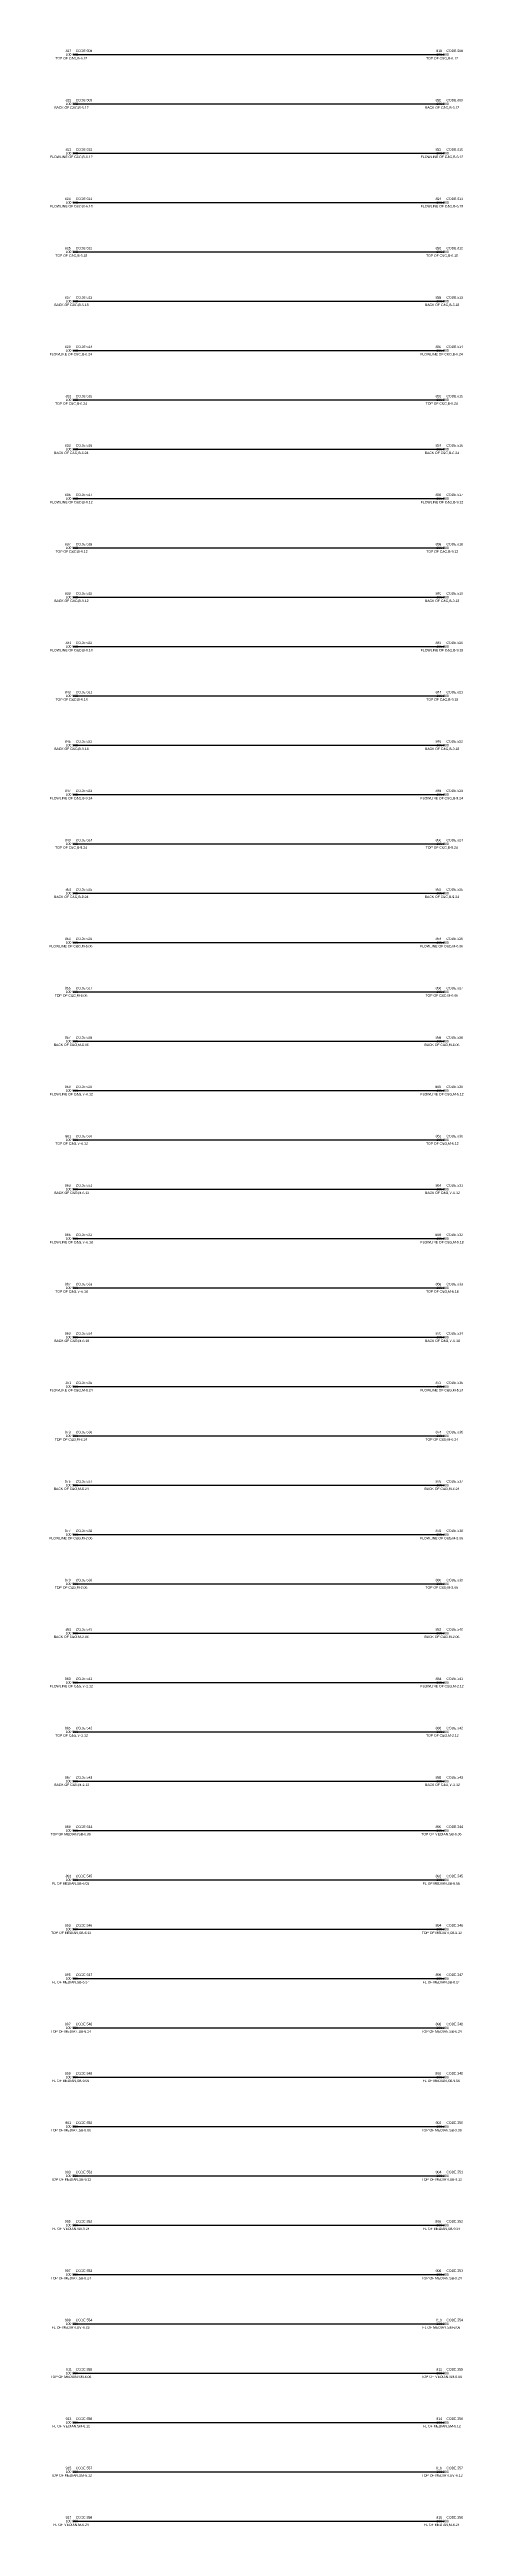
# Model space of a CAD drawing. Extents: x -12 to 6123, y -3 to 1005.
# Drawn here: x 2790 to 2957, y -2 to 1002 of the extents above; entities that cross this region are included whole.
import ezdxf

# ---------------------------------------------------------------- set-up
doc = ezdxf.new("R2010")
doc.units = 0
for name, color, linetype in [('Topo_Curb and Gutter', 7, 'Continuous'), ('Topo_Field Comments', 7, 'Continuous'), ('Topo_Medians', 7, 'Continuous'), ('Topo_Point Descriptions', 7, 'Continuous'), ('Topo_Point Elevations', 7, 'Continuous'), ('Topo_Point Numbers', 7, 'Continuous')]:
    doc.layers.add(name, color=color, linetype=linetype)

msp = doc.modelspace()

# ---------------------------------------------------------------- linework, layer by layer
at = {"layer": 'Topo_Curb and Gutter'}
for p, q in [((2800, 1000), (2800, 1000)), ((2800, 1000), (2950, 1000)), ((2950, 1000), (2950, 1000)), ((2800, 980), (2800, 980)), ((2800, 980), (2950, 980)), ((2950, 980), (2950, 980)), ((2800, 960), (2800, 960)), ((2800, 960), (2950, 960)), ((2950, 960), (2950, 960)), ((2800, 940), (2800, 940)), ((2800, 940), (2950, 940)), ((2950, 940), (2950, 940)), ((2800, 920), (2800, 920)), ((2800, 920), (2950, 920)), ((2950, 920), (2950, 920)), ((2800, 900), (2800, 900)), ((2800, 900), (2950, 900)), ((2950, 900), (2950, 900)), ((2800, 880), (2800, 880)), ((2800, 880), (2950, 880)), ((2950, 880), (2950, 880)), ((2800, 860), (2800, 860)), ((2800, 860), (2950, 860)), ((2950, 860), (2950, 860)), ((2800, 840), (2800, 840)), ((2800, 840), (2950, 840)), ((2950, 840), (2950, 840)), ((2800, 820), (2800, 820)), ((2800, 820), (2950, 820)), ((2950, 820), (2950, 820)), ((2800, 800), (2800, 800)), ((2800, 800), (2950, 800)), ((2950, 800), (2950, 800)), ((2800, 780), (2800, 780)), ((2800, 780), (2950, 780)), ((2950, 780), (2950, 780)), ((2800, 760), (2800, 760)), ((2800, 760), (2950, 760)), ((2950, 760), (2950, 760)), ((2800, 740), (2800, 740)), ((2800, 740), (2950, 740)), ((2950, 740), (2950, 740)), ((2800, 720), (2800, 720)), ((2800, 720), (2950, 720)), ((2950, 720), (2950, 720)), ((2800, 700), (2800, 700)), ((2800, 700), (2950, 700)), ((2950, 700), (2950, 700)), ((2800, 680), (2800, 680)), ((2800, 680), (2950, 680)), ((2950, 680), (2950, 680)), ((2800, 660), (2800, 660)), ((2800, 660), (2950, 660)), ((2950, 660), (2950, 660)), ((2800, 640), (2800, 640)), ((2800, 640), (2950, 640)), ((2950, 640), (2950, 640)), ((2800, 620), (2800, 620)), ((2800, 620), (2950, 620)), ((2950, 620), (2950, 620)), ((2800, 600), (2800, 600)), ((2800, 600), (2950, 600)), ((2950, 600), (2950, 600)), ((2800, 580), (2800, 580)), ((2800, 580), (2950, 580)), ((2950, 580), (2950, 580)), ((2800, 560), (2800, 560)), ((2800, 560), (2950, 560)), ((2950, 560), (2950, 560)), ((2800, 540), (2800, 540)), ((2800, 540), (2950, 540)), ((2950, 540), (2950, 540)), ((2800, 520), (2800, 520)), ((2800, 520), (2950, 520)), ((2950, 520), (2950, 520)), ((2800, 500), (2800, 500)), ((2800, 500), (2950, 500)), ((2950, 500), (2950, 500)), ((2800, 480), (2800, 480)), ((2800, 480), (2950, 480)), ((2950, 480), (2950, 480)), ((2800, 460), (2800, 460)), ((2800, 460), (2950, 460)), ((2950, 460), (2950, 460)), ((2800, 440), (2800, 440)), ((2800, 440), (2950, 440)), ((2950, 440), (2950, 440)), ((2800, 420), (2800, 420)), ((2800, 420), (2950, 420)), ((2950, 420), (2950, 420)), ((2800, 400), (2800, 400)), ((2800, 400), (2950, 400)), ((2950, 400), (2950, 400)), ((2800, 380), (2800, 380)), ((2800, 380), (2950, 380)), ((2950, 380), (2950, 380)), ((2800, 360), (2800, 360)), ((2800, 360), (2950, 360)), ((2950, 360), (2950, 360)), ((2800, 340), (2800, 340)), ((2800, 340), (2950, 340)), ((2950, 340), (2950, 340)), ((2800, 320), (2800, 320)), ((2800, 320), (2950, 320)), ((2950, 320), (2950, 320)), ((2800, 300), (2800, 300)), ((2800, 300), (2950, 300)), ((2950, 300), (2950, 300))]:
    msp.add_line(p, q, dxfattribs=at)
at = {"layer": 'Topo_Medians'}
for p, q in [((2800, 280), (2800, 280)), ((2800, 280), (2950, 280)), ((2950, 280), (2950, 280)), ((2800, 260), (2800, 260)), ((2800, 260), (2950, 260)), ((2950, 260), (2950, 260)), ((2800, 240), (2800, 240)), ((2800, 240), (2950, 240)), ((2950, 240), (2950, 240)), ((2800, 220), (2800, 220)), ((2800, 220), (2950, 220)), ((2950, 220), (2950, 220)), ((2800, 200), (2800, 200)), ((2800, 200), (2950, 200)), ((2950, 200), (2950, 200)), ((2800, 180), (2800, 180)), ((2800, 180), (2950, 180)), ((2950, 180), (2950, 180)), ((2800, 160), (2800, 160)), ((2800, 160), (2950, 160)), ((2950, 160), (2950, 160)), ((2800, 140), (2800, 140)), ((2800, 140), (2950, 140)), ((2950, 140), (2950, 140)), ((2800, 120), (2800, 120)), ((2800, 120), (2950, 120)), ((2950, 120), (2950, 120)), ((2800, 100), (2800, 100)), ((2800, 100), (2950, 100)), ((2950, 100), (2950, 100)), ((2800, 80), (2800, 80)), ((2800, 80), (2950, 80)), ((2950, 80), (2950, 80)), ((2800, 60), (2800, 60)), ((2800, 60), (2950, 60)), ((2950, 60), (2950, 60)), ((2800, 40), (2800, 40)), ((2800, 40), (2950, 40)), ((2950, 40), (2950, 40)), ((2800, 20), (2800, 20)), ((2800, 20), (2950, 20)), ((2950, 20), (2950, 20)), ((2800, 0), (2800, 0)), ((2800, 0), (2950, 0)), ((2950, 0), (2950, 0))]:
    msp.add_line(p, q, dxfattribs=at)

# ---------------------------------------------------------------- texts
at = {"layer": 'Topo_Field Comments'}
for s, p in [('CODE 508', (2801, 1001)), ('CODE 508', (2951, 1001)), ('CODE 509', (2801, 981)), ('CODE 509', (2951, 981)), ('CODE 510', (2801, 961)), ('CODE 510', (2951, 961)), ('CODE 511', (2801, 941)), ('CODE 511', (2951, 941)), ('CODE 512', (2801, 921)), ('CODE 512', (2951, 921)), ('CODE 513', (2801, 901)), ('CODE 513', (2951, 901)), ('CODE 514', (2801, 881)), ('CODE 514', (2951, 881)), ('CODE 515', (2801, 861)), ('CODE 515', (2951, 861)), ('CODE 516', (2801, 841)), ('CODE 516', (2951, 841)), ('CODE 517', (2801, 821)), ('CODE 517', (2951, 821)), ('CODE 518', (2801, 801)), ('CODE 518', (2951, 801)), ('CODE 519', (2801, 781)), ('CODE 519', (2951, 781)), ('CODE 520', (2801, 761)), ('CODE 520', (2951, 761)), ('CODE 521', (2801, 741)), ('CODE 521', (2951, 741)), ('CODE 522', (2801, 721)), ('CODE 522', (2951, 721)), ('CODE 523', (2801, 701)), ('CODE 523', (2951, 701)), ('CODE 524', (2801, 681)), ('CODE 524', (2951, 681)), ('CODE 525', (2801, 661)), ('CODE 525', (2951, 661)), ('CODE 526', (2801, 641)), ('CODE 526', (2951, 641)), ('CODE 527', (2801, 621)), ('CODE 527', (2951, 621)), ('CODE 528', (2801, 601)), ('CODE 528', (2951, 601)), ('CODE 529', (2801, 581)), ('CODE 529', (2951, 581)), ('CODE 530', (2801, 561)), ('CODE 530', (2951, 561)), ('CODE 531', (2801, 541)), ('CODE 531', (2951, 541)), ('CODE 532', (2801, 521)), ('CODE 532', (2951, 521)), ('CODE 533', (2801, 501)), ('CODE 533', (2951, 501)), ('CODE 534', (2801, 481)), ('CODE 534', (2951, 481)), ('CODE 535', (2801, 461)), ('CODE 535', (2951, 461)), ('CODE 536', (2801, 441)), ('CODE 536', (2951, 441)), ('CODE 537', (2801, 421)), ('CODE 537', (2951, 421)), ('CODE 538', (2801, 401)), ('CODE 538', (2951, 401)), ('CODE 539', (2801, 381)), ('CODE 539', (2951, 381)), ('CODE 540', (2801, 361)), ('CODE 540', (2951, 361)), ('CODE 541', (2801, 341)), ('CODE 541', (2951, 341)), ('CODE 542', (2801, 321)), ('CODE 542', (2951, 321)), ('CODE 543', (2801, 301)), ('CODE 543', (2951, 301)), ('CODE 544', (2801, 281)), ('CODE 544', (2951, 281)), ('CODE 545', (2801, 261)), ('CODE 545', (2951, 261)), ('CODE 546', (2801, 241)), ('CODE 546', (2951, 241)), ('CODE 547', (2801, 221)), ('CODE 547', (2951, 221)), ('CODE 548', (2801, 201)), ('CODE 548', (2951, 201)), ('CODE 549', (2801, 181)), ('CODE 549', (2951, 181)), ('CODE 550', (2801, 161)), ('CODE 550', (2951, 161)), ('CODE 551', (2801, 141)), ('CODE 551', (2951, 141)), ('CODE 552', (2801, 121)), ('CODE 552', (2951, 121)), ('CODE 553', (2801, 101)), ('CODE 553', (2951, 101)), ('CODE 554', (2801, 81)), ('CODE 554', (2951, 81)), ('CODE 555', (2801, 61)), ('CODE 555', (2951, 61)), ('CODE 556', (2801, 41)), ('CODE 556', (2951, 41)), ('CODE 557', (2801, 21)), ('CODE 557', (2951, 21)), ('CODE 558', (2801, 1)), ('CODE 558', (2951, 1))]:
    msp.add_text(s, height=1, dxfattribs=at).set_placement(p)
at = {"layer": 'Topo_Point Descriptions'}
for s, p in [('TOP OF C&G,B-6.12', (2792.7, 998)), ('TOP OF C&G,B-6.12', (2942.7, 998)), ('BACK OF C&G,B-6.12', (2792.3, 978)), ('BACK OF C&G,B-6.12', (2942.3, 978)), ('FLOWLINE OF C&G,B-6.12', (2790.6, 958)), ('FLOWLINE OF C&G,B-6.12', (2940.6, 958)), ('FLOWLINE OF C&G,B-6.18', (2790.6, 938)), ('FLOWLINE OF C&G,B-6.18', (2940.6, 938)), ('TOP OF C&G,B-6.18', (2792.7, 918)), ('TOP OF C&G,B-6.18', (2942.7, 918)), ('BACK OF C&G,B-6.18', (2792.3, 898)), ('BACK OF C&G,B-6.18', (2942.3, 898)), ('FLOWLINE OF C&G,B-6.24', (2790.4, 878)), ('FLOWLINE OF C&G,B-6.24', (2940.4, 878)), ('TOP OF C&G,B-6.24', (2792.6, 858)), ('TOP OF C&G,B-6.24', (2942.6, 858)), ('BACK OF C&G,B-6.24', (2792.2, 838)), ('BACK OF C&G,B-6.24', (2942.2, 838)), ('FLOWLINE OF C&G,B-9.12', (2790.6, 818)), ('FLOWLINE OF C&G,B-9.12', (2940.6, 818)), ('TOP OF C&G,B-9.12', (2792.8, 798)), ('TOP OF C&G,B-9.12', (2942.8, 798)), ('BACK OF C&G,B-9.12', (2792.3, 778)), ('BACK OF C&G,B-9.12', (2942.3, 778)), ('FLOWLINE OF C&G,B-9.18', (2790.6, 758)), ('FLOWLINE OF C&G,B-9.18', (2940.6, 758)), ('TOP OF C&G,B-9.18', (2792.8, 738)), ('TOP OF C&G,B-9.18', (2942.8, 738)), ('BACK OF C&G,B-9.18', (2792.3, 718)), ('BACK OF C&G,B-9.18', (2942.3, 718)), ('FLOWLINE OF C&G,B-9.24', (2790.5, 698)), ('FLOWLINE OF C&G,B-9.24', (2940.5, 698)), ('TOP OF C&G,B-9.24', (2792.6, 678)), ('TOP OF C&G,B-9.24', (2942.6, 678)), ('BACK OF C&G,B-9.24', (2792.2, 658)), ('BACK OF C&G,B-9.24', (2942.2, 658)), ('FLOWLINE OF C&G,M-6.06', (2790.3, 638)), ('FLOWLINE OF C&G,M-6.06', (2940.3, 638)), ('TOP OF C&G,M-6.06', (2792.5, 618)), ('TOP OF C&G,M-6.06', (2942.5, 618)), ('BACK OF C&G,M-6.06', (2792.1, 598)), ('BACK OF C&G,M-6.06', (2942.1, 598)), ('FLOWLINE OF C&G,M-6.12', (2790.5, 578)), ('FLOWLINE OF C&G,M-6.12', (2940.5, 578)), ('TOP OF C&G,M-6.12', (2792.7, 558)), ('TOP OF C&G,M-6.12', (2942.7, 558)), ('BACK OF C&G,M-6.12', (2792.3, 538)), ('BACK OF C&G,M-6.12', (2942.3, 538)), ('FLOWLINE OF C&G,M-6.18', (2790.5, 518)), ('FLOWLINE OF C&G,M-6.18', (2940.5, 518)), ('TOP OF C&G,M-6.18', (2792.7, 498)), ('TOP OF C&G,M-6.18', (2942.7, 498)), ('BACK OF C&G,M-6.18', (2792.3, 478)), ('BACK OF C&G,M-6.18', (2942.3, 478)), ('FLOWLINE OF C&G,M-6.24', (2790.4, 458)), ('FLOWLINE OF C&G,M-6.24', (2940.4, 458)), ('TOP OF C&G,M-6.24', (2792.5, 438)), ('TOP OF C&G,M-6.24', (2942.5, 438)), ('BACK OF C&G,M-6.24', (2792.1, 418)), ('BACK OF C&G,M-6.24', (2942.1, 418)), ('FLOWLINE OF C&G,M-2.06', (2790.3, 398)), ('FLOWLINE OF C&G,M-2.06', (2940.3, 398)), ('TOP OF C&G,M-2.06', (2792.5, 378)), ('TOP OF C&G,M-2.06', (2942.5, 378)), ('BACK OF C&G,M-2.06', (2792.1, 358)), ('BACK OF C&G,M-2.06', (2942.1, 358)), ('FLOWLINE OF C&G,M-2.12', (2790.5, 338)), ('FLOWLINE OF C&G,M-2.12', (2940.5, 338)), ('TOP OF C&G,M-2.12', (2792.7, 318)), ('TOP OF C&G,M-2.12', (2942.7, 318)), ('BACK OF C&G,M-2.12', (2792.3, 298)), ('BACK OF C&G,M-2.12', (2942.3, 298)), ('TOP OF MEDIAN,SB-6.06', (2790.8, 278)), ('TOP OF MEDIAN,SB-6.06', (2940.8, 278)), ('FL OF MEDIAN,SB-6.06', (2791.4, 258)), ('FL OF MEDIAN,SB-6.06', (2941.4, 258)), ('TOP OF MEDIAN,SB-6.12', (2791, 238)), ('TOP OF MEDIAN,SB-6.12', (2941, 238)), ('FL OF MEDIAN,SB-6.24', (2791.4, 218)), ('FL OF MEDIAN,SB-6.24', (2941.4, 218)), ('TOP OF MEDIAN,SB-6.24', (2790.9, 198)), ('TOP OF MEDIAN,SB-6.24', (2940.9, 198)), ('FL OF MEDIAN,SB-9.06', (2791.4, 178)), ('FL OF MEDIAN,SB-9.06', (2941.4, 178)), ('TOP OF MEDIAN,SB-9.06', (2790.9, 158)), ('TOP OF MEDIAN,SB-9.06', (2940.9, 158)), ('TOP OF MEDIAN,SB-9.12', (2791, 138)), ('TOP OF MEDIAN,SB-9.12', (2941, 138)), ('FL OF MEDIAN,SB-9.24', (2791.5, 118)), ('FL OF MEDIAN,SB-9.24', (2941.5, 118)), ('TOP OF MEDIAN,SB-9.24', (2790.9, 98)), ('TOP OF MEDIAN,SB-9.24', (2940.9, 98)), ('FL OF MEDIAN,SM-6.06', (2791.3, 78)), ('FL OF MEDIAN,SM-6.06', (2941.3, 78)), ('TOP OF MEDIAN,SM-6.06', (2790.8, 58)), ('TOP OF MEDIAN,SM-6.06', (2940.8, 58)), ('FL OF MEDIAN,SM-6.12', (2791.5, 38)), ('FL OF MEDIAN,SM-6.12', (2941.5, 38)), ('TOP OF MEDIAN,SM-6.12', (2791, 18)), ('TOP OF MEDIAN,SM-6.12', (2941, 18)), ('FL OF MEDIAN,M-6.24', (2791.9, -2)), ('FL OF MEDIAN,M-6.24', (2941.9, -2))]:
    msp.add_text(s, height=1, dxfattribs=at).set_placement(p)
at = {"layer": 'Topo_Point Elevations'}
for p in [(2796.9, 999.5), (2946.9, 999.5), (2796.9, 979.5), (2946.9, 979.5), (2796.9, 959.5), (2946.9, 959.5), (2796.9, 939.5), (2946.9, 939.5), (2796.9, 919.5), (2946.9, 919.5), (2796.9, 899.5), (2946.9, 899.5), (2796.9, 879.5), (2946.9, 879.5), (2796.9, 859.5), (2946.9, 859.5), (2796.9, 839.5), (2946.9, 839.5), (2796.9, 819.5), (2946.9, 819.5), (2796.9, 799.5), (2946.9, 799.5), (2796.9, 779.5), (2946.9, 779.5), (2796.9, 759.5), (2946.9, 759.5), (2796.9, 739.5), (2946.9, 739.5), (2796.9, 719.5), (2946.9, 719.5), (2796.9, 699.5), (2946.9, 699.5), (2796.9, 679.5), (2946.9, 679.5), (2796.9, 659.5), (2946.9, 659.5), (2796.9, 639.5), (2946.9, 639.5), (2796.9, 619.5), (2946.9, 619.5), (2796.9, 599.5), (2946.9, 599.5), (2796.9, 579.5), (2946.9, 579.5), (2796.9, 559.5), (2946.9, 559.5), (2796.9, 539.5), (2946.9, 539.5), (2796.9, 519.5), (2946.9, 519.5), (2796.9, 499.5), (2946.9, 499.5), (2796.9, 479.5), (2946.9, 479.5), (2796.9, 459.5), (2946.9, 459.5), (2796.9, 439.5), (2946.9, 439.5), (2796.9, 419.5), (2946.9, 419.5), (2796.9, 399.5), (2946.9, 399.5), (2796.9, 379.5), (2946.9, 379.5), (2796.9, 359.5), (2946.9, 359.5), (2796.9, 339.5), (2946.9, 339.5), (2796.9, 319.5), (2946.9, 319.5), (2796.9, 299.5), (2946.9, 299.5), (2796.9, 279.5), (2946.9, 279.5), (2796.9, 259.5), (2946.9, 259.5), (2796.9, 239.5), (2946.9, 239.5), (2796.9, 219.5), (2946.9, 219.5), (2796.9, 199.5), (2946.9, 199.5), (2796.9, 179.5), (2946.9, 179.5), (2796.9, 159.5), (2946.9, 159.5), (2796.9, 139.5), (2946.9, 139.5), (2796.9, 119.5), (2946.9, 119.5), (2796.9, 99.5), (2946.9, 99.5), (2796.9, 79.5), (2946.9, 79.5), (2796.9, 59.5), (2946.9, 59.5), (2796.9, 39.5), (2946.9, 39.5), (2796.9, 19.5), (2946.9, 19.5), (2796.9, -0.5), (2946.9, -0.5)]:
    msp.add_text('100 000', height=1, dxfattribs=at).set_placement(p)
at = {"layer": 'Topo_Point Numbers'}
for s, p in [('817', (2796.9, 1001)), ('818', (2946.9, 1001)), ('819', (2796.9, 981)), ('820', (2946.6, 981)), ('821', (2796.9, 961)), ('822', (2946.6, 961)), ('823', (2796.6, 941)), ('824', (2946.6, 941)), ('825', (2796.6, 921)), ('826', (2946.6, 921)), ('827', (2796.6, 901)), ('828', (2946.6, 901)), ('829', (2796.6, 881)), ('830', (2946.6, 881)), ('831', (2796.9, 861)), ('832', (2946.6, 861)), ('833', (2796.6, 841)), ('834', (2946.6, 841)), ('835', (2796.6, 821)), ('836', (2946.6, 821)), ('837', (2796.6, 801)), ('838', (2946.6, 801)), ('839', (2796.6, 781)), ('840', (2946.6, 781)), ('841', (2796.9, 761)), ('842', (2946.6, 761)), ('843', (2796.6, 741)), ('844', (2946.6, 741)), ('845', (2796.6, 721)), ('846', (2946.6, 721)), ('847', (2796.6, 701)), ('848', (2946.6, 701)), ('849', (2796.6, 681)), ('850', (2946.6, 681)), ('851', (2796.9, 661)), ('852', (2946.6, 661)), ('853', (2796.6, 641)), ('854', (2946.6, 641)), ('855', (2796.6, 621)), ('856', (2946.6, 621)), ('857', (2796.6, 601)), ('858', (2946.6, 601)), ('859', (2796.6, 581)), ('860', (2946.5, 581)), ('861', (2796.8, 561)), ('862', (2946.6, 561)), ('863', (2796.6, 541)), ('864', (2946.6, 541)), ('865', (2796.6, 521)), ('866', (2946.5, 521)), ('867', (2796.6, 501)), ('868', (2946.6, 501)), ('869', (2796.6, 481)), ('870', (2946.6, 481)), ('871', (2796.9, 461)), ('872', (2946.6, 461)), ('873', (2796.6, 441)), ('874', (2946.6, 441)), ('875', (2796.6, 421)), ('876', (2946.6, 421)), ('877', (2796.6, 401)), ('878', (2946.6, 401)), ('879', (2796.6, 381)), ('880', (2946.6, 381)), ('881', (2796.9, 361)), ('882', (2946.6, 361)), ('883', (2796.6, 341)), ('884', (2946.6, 341)), ('885', (2796.6, 321)), ('886', (2946.6, 321)), ('887', (2796.6, 301)), ('888', (2946.6, 301)), ('889', (2796.6, 281)), ('890', (2946.6, 281)), ('891', (2796.9, 261)), ('892', (2946.6, 261)), ('893', (2796.6, 241)), ('894', (2946.6, 241)), ('895', (2796.6, 221)), ('896', (2946.6, 221)), ('897', (2796.6, 201)), ('898', (2946.6, 201)), ('899', (2796.6, 181)), ('900', (2946.5, 181)), ('901', (2796.8, 161)), ('902', (2946.6, 161)), ('903', (2796.6, 141)), ('904', (2946.6, 141)), ('905', (2796.6, 121)), ('906', (2946.5, 121)), ('907', (2796.6, 101)), ('908', (2946.6, 101)), ('909', (2796.6, 81)), ('910', (2946.8, 81)), ('911', (2797.1, 61)), ('912', (2946.9, 61)), ('913', (2796.9, 41)), ('914', (2946.9, 41)), ('915', (2796.9, 21)), ('916', (2946.8, 21)), ('917', (2796.9, 1)), ('918', (2946.9, 1))]:
    msp.add_text(s, height=1, dxfattribs=at).set_placement(p)

doc.saveas('drawing.dxf')
